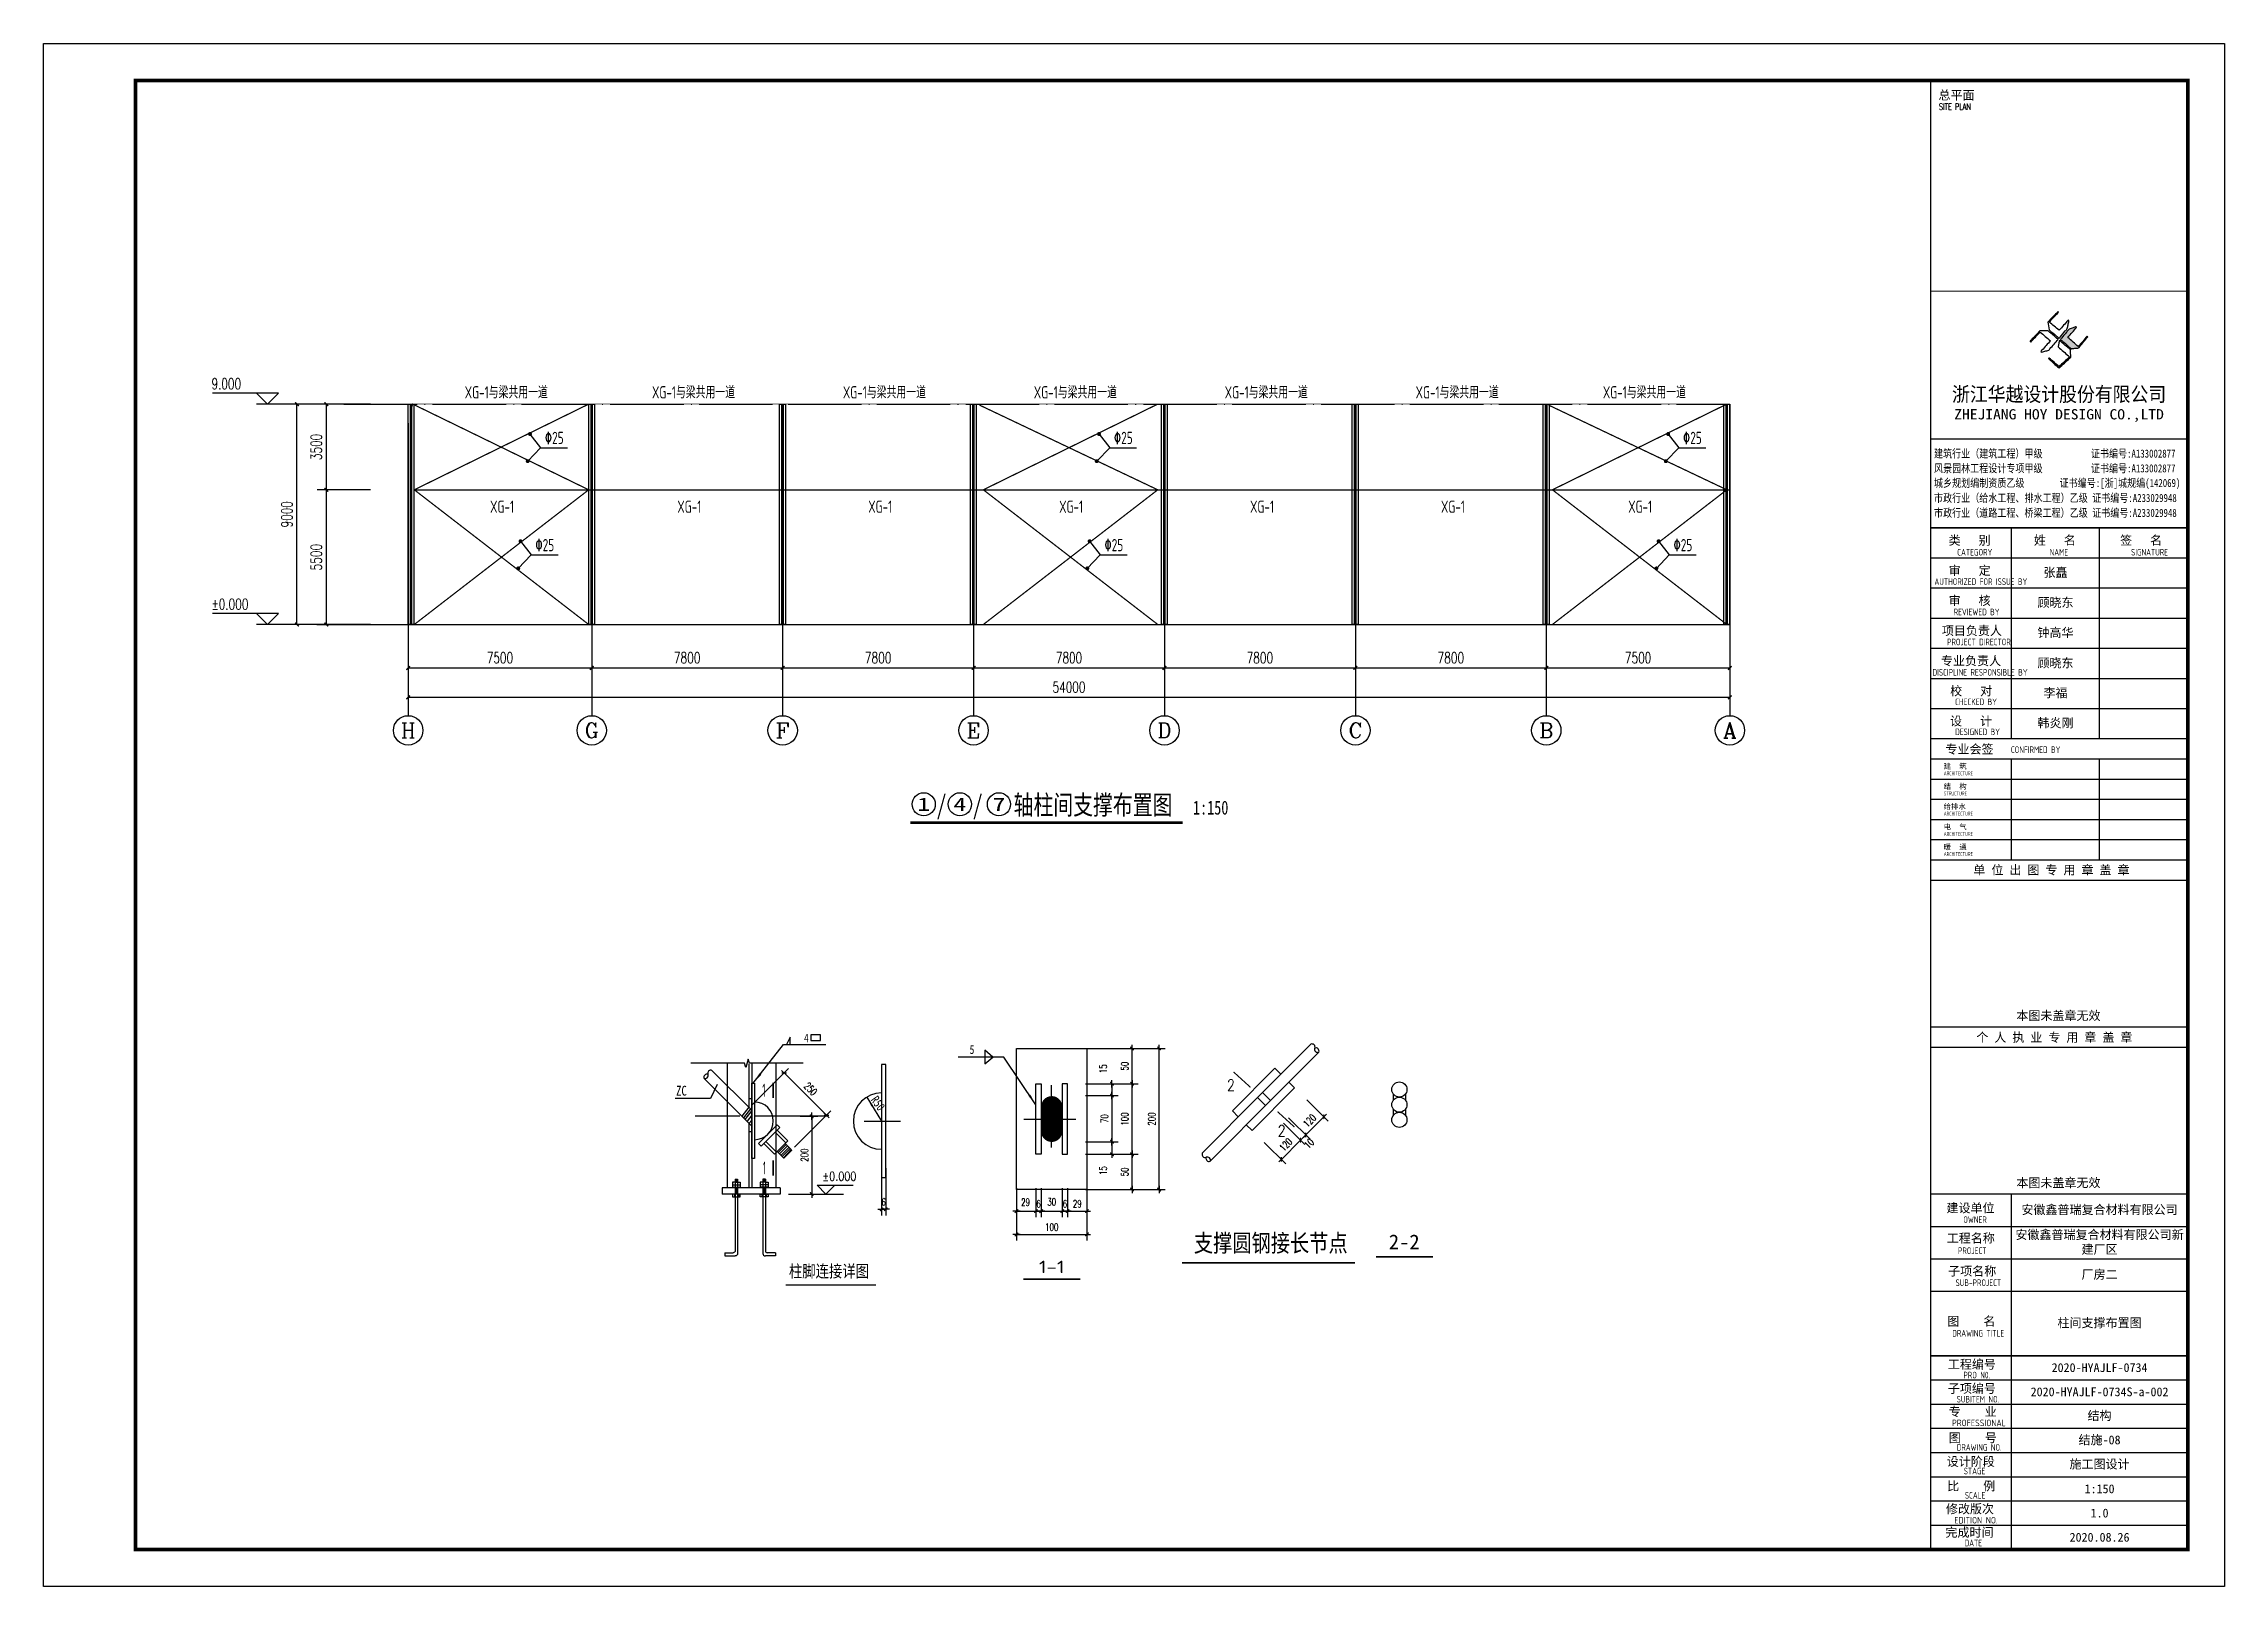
# Model space of a CAD drawing. Header units: millimetres. Extents: x 6950065 to 7140129, y 16284814 to 19754034.
# Drawn here: x 6955997 to 7045097, y 18236436 to 18299436 of the extents above; entities that cross this region are included whole.
import ezdxf
from ezdxf.enums import TextEntityAlignment as Align

# ---------------------------------------------------------------- set-up
doc = ezdxf.new("R2010")
doc.units = ezdxf.units.MM
doc.header["$LTSCALE"] = 1500
doc.header["$MEASUREMENT"] = 0
doc.linetypes.add('DOTE', pattern=[2.42, 2, -0.2, 0.02, -0.2])
doc.layers.get('Defpoints').update_dxf_attribs({"color": 1})
doc.layers.add('10', color=7, linetype='Continuous', lineweight=35)
for name, color, linetype in [('140', 2, 'Continuous'), ('56', 253, 'Continuous'), ('AXIS', 3, 'Continuous'), ('AXIS_TEXT', 7, 'Continuous'), ('AXIS_外部', 171, 'Continuous'), ('C型钢', 6, 'Continuous'), ('DIM_SYMB', 165, 'Continuous'), ('DOTE', 250, 'DOTE'), ('LATRINE', 6, 'Continuous'), ('OTHER', 7, 'Continuous'), ('PUB_DIM', 161, 'Continuous'), ('PUB_TEXT', 7, 'Continuous'), ('PUB_TITLE', 4, 'Continuous'), ('S-TEXT', 7, 'Continuous'), ('SURFACE', 6, 'Continuous'), ('TK', 4, 'Continuous'), ('中粗', 4, 'Continuous'), ('钢梁', 27, 'Continuous')]:
    doc.layers.add(name, color=color, linetype=linetype)
doc.styles.add('-仿宋_GB2312', font='', dxfattribs={"width": 0.7})
doc.styles.add('-宋体', font='', dxfattribs={"width": 0.8})
doc.styles.add('_TCH_AXIS', font='COMPLEX', dxfattribs={"bigfont": 'GBCBIG'})
doc.styles.add('_TCH_DIM', font='SIMPLEX', dxfattribs={"bigfont": 'GBCBIG'})
doc.styles.add('_TCH_DIM_T3', font='SIMPLEX', dxfattribs={"width": 0.705882, "bigfont": 'GBCBIG'})
doc.styles.add('COMPLEX', font='COMPLEX')
doc.styles.add('DIM_FONT', font='SIMPLEX', dxfattribs={"width": 0.7, "bigfont": 'GBCBIG'})
doc.styles.add('HT', font='simhei.ttf', dxfattribs={"width": 0.7})
doc.styles.add('ROMANS', font='romans', dxfattribs={"width": 0.65, "height": 231.275})
doc.styles.get("Standard").update_dxf_attribs({"font": 'gbenor.shx', "bigfont": 'gbcbig.shx'})
doc.styles.add('TK-LG-B', font='', dxfattribs={"width": 0.75})
doc.styles.add('TSSD_Dimension', font='Tssdeng.shx', dxfattribs={"width": 0.7, "bigfont": 'hztxt.shx'})
doc.styles.add('TSSD_REIN', font='tssdeng.shx', dxfattribs={"width": 0.7, "bigfont": 'tssdchn.shx'})
doc.styles.add('图框', font='')
doc.styles.add('图签宋体', font='', dxfattribs={"height": 300})
doc.styles.add('图签黑体', font='simhei.ttf', dxfattribs={"height": 550})
doc.styles.get('-仿宋_GB2312').set_extended_font_data('SimSun')
doc.styles.get('-宋体').set_extended_font_data('SimSun')
doc.styles.get('TK-LG-B').set_extended_font_data('SimSun')
doc.styles.get('图框').set_extended_font_data('SimSun')
doc.styles.get('图签宋体').set_extended_font_data('NSimSun')
doc.dimstyles.new('_TCH_ARCH&&150', dxfattribs={"dimtxt": 446.25, "dimasz": 150, "dimexe": 375, "dimexo": 450, "dimgap": 189.375, "dimtad": 1, "dimdec": 0, "dimzin": 0, "dimdsep": 46, "dimtxsty": '_TCH_DIM_T3', "dimblk": 'ARCHTICK', "dimcen": 0.09, "dimclrt": 7, "dimazin": 2, "dimtfac": 1, "dimtdec": 0, "dimtix": 1, "dimtmove": 2, "dimatfit": 3, "dimfxl": 0, "dimtolj": 1, "dimtzin": 0, "dimarcsym": 0})
doc.dimstyles.new('AXIS', dxfattribs={"dimtxt": 300, "dimasz": 1, "dimexe": 250, "dimexo": 300, "dimgap": 150, "dimtad": 1, "dimdec": 0, "dimzin": 0, "dimdsep": 46, "dimtxsty": 'DIM_FONT', "dimblk": '_DIMX', "dimcen": 0.09, "dimse1": 1, "dimse2": 1, "dimclrt": 7, "dimadec": 0, "dimazin": 0, "dimtfac": 1, "dimtdec": 0, "dimtix": 1, "dimtmove": 2, "dimatfit": 3, "dimldrblk": '_DIMX', "dimfxl": 0, "dimtolj": 1, "dimtzin": 0, "dimarcsym": 0})
doc.dimstyles.new('dimn', dxfattribs={"dimtxt": 300, "dimasz": 1, "dimexe": 250, "dimexo": 300, "dimgap": 150, "dimtad": 1, "dimdec": 0, "dimzin": 0, "dimdsep": 46, "dimtxsty": 'DIM_FONT', "dimblk": '_DIMX', "dimcen": 0, "dimdle": 100, "dimclrt": 7, "dimadec": 1, "dimazin": 0, "dimtfac": 1, "dimtdec": 0, "dimtix": 1, "dimtmove": 2, "dimatfit": 3, "dimldrblk": 'ARCHTICK', "dimfxl": 0, "dimtolj": 1, "dimtzin": 0, "dimarcsym": 0})

msp = doc.modelspace()

# ---------------------------------------------------------------- texts
at = {"layer": 'AXIS_外部', "color": 7, "style": '_TCH_AXIS'}
msp.add_text('H', height=608.3, dxfattribs=at).set_placement((6970602.7, 18271088.3), (6971182, 18271088.3), align=Align.FIT)
for s, width, p, p2 in [('G', 1.111111, (6978102.7, 18271088.3), (6978682, 18271088.3)), ('F', 1.25, (6985902.7, 18271088.3), (6986482, 18271088.3)), ('E', 1.25, (6993702.7, 18271088.3), (6994282, 18271088.3)), ('D', 1.176471, (7001502.7, 18271088.3), (7002082, 18271088.3)), ('C', 1.333333, (7009302.7, 18271088.3), (7009882, 18271088.3)), ('B', 1.176471, (7017102.7, 18271088.3), (7017682, 18271088.3))]:
    msp.add_text(s, height=608.3, dxfattribs=dict(at, width=width)).set_placement(p, p2, align=Align.FIT)
at = {"layer": 'DIM_SYMB', "color": 7, "style": 'TK-LG-B', "width": 1.398438}
for s, p, p2 in [('1', (6991687.7, 18268105.8), (6992222.3, 18268105.8)), ('4', (6993165.8, 18268105.8), (6993700.4, 18268105.8)), ('7', (6994761.6, 18268105.8), (6995296.1, 18268105.8))]:
    msp.add_text(s, height=534.6, dxfattribs=at).set_placement(p, p2, align=Align.FIT)
at = {"layer": 'DIM_SYMB', "color": 7, "style": 'TK-LG-B', "width": 0.75}
for s, height, p in [('/', 793, (6992480, 18267953.1)), ('/', 793, (6993958.1, 18267953.1)), ('轴柱间支撑布置图', 793.04, (6995628.6, 18267953.1)), ('1:150', 566.46, (7002957.4, 18267953.1))]:
    msp.add_text(s, height=height, dxfattribs=at).set_placement(p)
at = {"layer": 'PUB_TEXT'}
for s, height, style, width, p in [('9.000', 446.25, '_TCH_DIM', 0.705882, (6962853.7, 18285323.9)), ('XG-1与梁共用一道', 500, 'TSSD_Dimension', 0.7, (6973203.7, 18284947.2)), ('XG-1与梁共用一道', 500, 'TSSD_Dimension', 0.7, (6980853.7, 18284947.2)), ('XG-1与梁共用一道', 500, 'TSSD_Dimension', 0.7, (6988653.7, 18284947.2)), ('XG-1与梁共用一道', 500, 'TSSD_Dimension', 0.7, (6996453.7, 18284947.2)), ('XG-1与梁共用一道', 500, 'TSSD_Dimension', 0.7, (7004253.7, 18284947.2)), ('XG-1与梁共用一道', 500, 'TSSD_Dimension', 0.7, (7012053.7, 18284947.2)), ('XG-1与梁共用一道', 500, 'TSSD_Dimension', 0.7, (7019703.7, 18284947.2)), ('XG-1', 500, 'TSSD_Dimension', 0.7, (6974239.1, 18280275.7)), ('XG-1', 500, 'TSSD_Dimension', 0.7, (6981889.1, 18280275.7)), ('XG-1', 500, 'TSSD_Dimension', 0.7, (6989689.1, 18280275.7)), ('XG-1', 500, 'TSSD_Dimension', 0.7, (6997489.1, 18280275.7)), ('XG-1', 500, 'TSSD_Dimension', 0.7, (7005289.1, 18280275.7)), ('XG-1', 500, 'TSSD_Dimension', 0.7, (7013089.1, 18280275.7)), ('XG-1', 500, 'TSSD_Dimension', 0.7, (7020739.1, 18280275.7)), ('%%P0.000', 446.25, '_TCH_DIM', 0.705882, (6962853.7, 18276323.9))]:
    msp.add_text(s, height=height, dxfattribs=dict(at, style=style, width=width)).set_placement(p)
at = {"layer": 'S-TEXT', "style": 'TSSD_REIN', "width": 0.7}
for p in [(6976474.3, 18283085.8), (6999724.3, 18283085.8), (7022974.3, 18283085.8), (6976087.3, 18278707.9), (6999337.3, 18278707.9), (7022587.3, 18278707.9)]:
    msp.add_text('%%13025', height=500, dxfattribs=at).set_placement(p)

# ---------------------------------------------------------------- blocks, each defined once
blk = doc.blocks.new('GFHGFHGFHGFH')
at = {"layer": '钢梁'}
for p, q in [((5360311, 18657624), (5360311, 18666624)), ((5360406, 18657624), (5360406, 18666624)), ((5360466, 18657624), (5360466, 18666624)), ((5360561, 18657624), (5360561, 18666624)), ((5360561, 18657624), (5360311, 18657624)), ((5360561, 18657624), (5360311, 18657624))]:
    blk.add_line(p, q, dxfattribs=at)
blk.add_lwpolyline([(5360311, 18666624), (5360561, 18666624)], dxfattribs=at)
blk = doc.blocks.new('_DIMX')
blk.add_line((-150, 0), (150, 0))
at = {"const_width": 50}
blk.add_lwpolyline([(-70, -70), (70, 70)], dxfattribs=at)
blk = doc.blocks.new('*D44')
at = {"layer": 'AXIS', "color": 0, "lineweight": -2}
for p, q in [((739814, -9688), (741146, -9688)), ((740896, -9689), (740896, -10201)), ((739814, -10202), (741146, -10202))]:
    blk.add_line(p, q, dxfattribs=at)
at = {"layer": 'Defpoints', "color": 0}
for p in [(739514, -9688), (739514, -10202), (740896, -10202)]:
    blk.add_point(p, dxfattribs=at)
at = {"layer": 'AXIS', "color": 0, "lineweight": -2}
for p, rotation in [((740896, -9688), 90), ((740896, -10202), 270)]:
    blk.add_blockref('_DIMX', p, dxfattribs=dict(at, rotation=rotation))
at = {"layer": 'AXIS', "color": 7, "insert": (740536, -10868), "char_height": 300, "attachment_point": 5, "rotation": 90, "style": 'DIM_FONT'}
blk.add_mtext('\\A1;15', dxfattribs=at)
blk = doc.blocks.new('*D45')
at = {"layer": 'AXIS', "color": 0, "lineweight": -2}
for p, q in [((738866, -11582), (738866, -12772)), ((739082, -11582), (739082, -12772)), ((738865, -12522), (738864, -12522)), ((738866, -12522), (739082, -12522)), ((739083, -12522), (739084, -12522))]:
    blk.add_line(p, q, dxfattribs=at)
at = {"layer": 'Defpoints', "color": 0}
for p in [(738866, -11282), (739082, -11282), (739082, -12522)]:
    blk.add_point(p, dxfattribs=at)
at = {"layer": 'AXIS', "color": 0, "lineweight": -2}
blk.add_blockref('_DIMX', (738866, -12522), dxfattribs=at)
at = {"layer": 'AXIS', "color": 0, "lineweight": -2, "rotation": 180}
blk.add_blockref('_DIMX', (739082, -12522), dxfattribs=at)
at = {"layer": 'AXIS', "color": 7, "insert": (738974, -12222), "char_height": 300, "attachment_point": 5, "style": 'DIM_FONT'}
blk.add_mtext('\\A1;6', dxfattribs=at)
blk = doc.blocks.new('*D46')
at = {"layer": 'AXIS', "color": 0, "lineweight": -2}
for p, q in [((738002, -11582), (738002, -12772)), ((738866, -11582), (738866, -12772)), ((738003, -12522), (738865, -12522))]:
    blk.add_line(p, q, dxfattribs=at)
at = {"layer": 'Defpoints', "color": 0}
for p in [(738002, -11282), (738866, -11282), (738866, -12522)]:
    blk.add_point(p, dxfattribs=at)
at = {"layer": 'AXIS', "color": 0, "lineweight": -2, "rotation": 180}
blk.add_blockref('_DIMX', (738002, -12522), dxfattribs=at)
at = {"layer": 'AXIS', "color": 0, "lineweight": -2}
blk.add_blockref('_DIMX', (738866, -12522), dxfattribs=at)
at = {"layer": 'AXIS', "color": 7, "insert": (738434, -12146), "char_height": 300, "attachment_point": 5, "style": 'DIM_FONT'}
blk.add_mtext('\\A1;30', dxfattribs=at)
blk = doc.blocks.new('*D47')
at = {"layer": 'AXIS', "color": 0, "lineweight": -2}
for p, q in [((737786, -11582), (737786, -12772)), ((738002, -11582), (738002, -12772)), ((737785, -12522), (737784, -12522)), ((737786, -12522), (738002, -12522)), ((738003, -12522), (738004, -12522))]:
    blk.add_line(p, q, dxfattribs=at)
at = {"layer": 'Defpoints', "color": 0}
for p in [(737786, -11282), (738002, -11282), (738002, -12522)]:
    blk.add_point(p, dxfattribs=at)
at = {"layer": 'AXIS', "color": 0, "lineweight": -2}
blk.add_blockref('_DIMX', (737786, -12522), dxfattribs=at)
at = {"layer": 'AXIS', "color": 0, "lineweight": -2, "rotation": 180}
blk.add_blockref('_DIMX', (738002, -12522), dxfattribs=at)
at = {"layer": 'AXIS', "color": 7, "insert": (737894, -12222), "char_height": 300, "attachment_point": 5, "style": 'DIM_FONT'}
blk.add_mtext('\\A1;6', dxfattribs=at)
blk = doc.blocks.new('*D48')
at = {"layer": 'AXIS', "color": 0, "lineweight": -2}
for p, q in [((736994, -11582), (736994, -12772)), ((737786, -11582), (737786, -12772)), ((736995, -12522), (737785, -12522))]:
    blk.add_line(p, q, dxfattribs=at)
at = {"layer": 'Defpoints', "color": 0}
for p in [(736994, -11282), (737786, -11282), (737786, -12522)]:
    blk.add_point(p, dxfattribs=at)
at = {"layer": 'AXIS', "color": 0, "lineweight": -2, "rotation": 180}
blk.add_blockref('_DIMX', (736994, -12522), dxfattribs=at)
at = {"layer": 'AXIS', "color": 0, "lineweight": -2}
blk.add_blockref('_DIMX', (737786, -12522), dxfattribs=at)
at = {"layer": 'AXIS', "color": 7, "insert": (737364, -12162), "char_height": 300, "attachment_point": 5, "style": 'DIM_FONT'}
blk.add_mtext('\\A1;29', dxfattribs=at)
blk = doc.blocks.new('_ARROW')
blk.add_solid([(0, 0), (-1, 0.1), (-1, -0.1)])
blk = doc.blocks.new('*D52')
at = {"layer": 'AXIS', "color": 0, "lineweight": -2}
for p, q in [((739814, -7803), (741146, -7803)), ((740896, -7804), (740896, -9687)), ((739814, -9688), (741146, -9688))]:
    blk.add_line(p, q, dxfattribs=at)
at = {"layer": 'Defpoints', "color": 0}
for p in [(739514, -7803), (739514, -9688), (740896, -9688)]:
    blk.add_point(p, dxfattribs=at)
at = {"layer": 'AXIS', "color": 0, "lineweight": -2}
for p, rotation in [((740896, -7803), 90), ((740896, -9688), 270)]:
    blk.add_blockref('_DIMX', p, dxfattribs=dict(at, rotation=rotation))
at = {"layer": 'AXIS', "color": 7, "insert": (740596, -8745), "char_height": 300, "attachment_point": 5, "rotation": 90, "style": 'DIM_FONT'}
blk.add_mtext('\\A1;70', dxfattribs=at)
blk = doc.blocks.new('*D53')
at = {"layer": 'AXIS', "color": 0, "lineweight": -2}
for p, q in [((739814, -7322), (741146, -7322)), ((739814, -7803), (741146, -7803)), ((740896, -7323), (740896, -7802))]:
    blk.add_line(p, q, dxfattribs=at)
at = {"layer": 'Defpoints', "color": 0}
for p in [(739514, -7322), (739514, -7803), (740896, -7803)]:
    blk.add_point(p, dxfattribs=at)
at = {"layer": 'AXIS', "color": 0, "lineweight": -2}
for p, rotation in [((740896, -7322), 90), ((740896, -7803), 270)]:
    blk.add_blockref('_DIMX', p, dxfattribs=dict(at, rotation=rotation))
at = {"layer": 'AXIS', "color": 7, "insert": (740536, -6711), "char_height": 300, "attachment_point": 5, "rotation": 90, "style": 'DIM_FONT'}
blk.add_mtext('\\A1;15', dxfattribs=at)
blk = doc.blocks.new('*D62')
at = {"layer": 'AXIS', "color": 0, "lineweight": -2}
for p, q in [((751550, -9540), (752426, -10411)), ((750770, -10323), (751646, -11195)), ((752248, -10236), (751469, -11018))]:
    blk.add_line(p, q, dxfattribs=at)
at = {"layer": 'Defpoints', "color": 0}
for p in [(751337, -9328), (750557, -10111), (751469, -11018)]:
    blk.add_point(p, dxfattribs=at)
at = {"layer": 'AXIS', "color": 0, "lineweight": -2}
for p, rotation in [((752249, -10235), 45.12544321322966), ((751469, -11018), 225.1254432132297)]:
    blk.add_blockref('_DIMX', p, dxfattribs=dict(at, rotation=rotation))
at = {"layer": 'AXIS', "color": 7, "insert": (751646, -10415), "char_height": 300, "attachment_point": 5, "rotation": 45.12544, "style": 'DIM_FONT'}
blk.add_mtext('\\A1;120', dxfattribs=at)
blk = doc.blocks.new('*D63')
at = {"layer": 'AXIS', "color": 0, "lineweight": -2}
for p, q in [((751550, -9540), (752426, -10411)), ((751762, -9326), (752638, -10198)), ((752248, -10236), (752247, -10237)), ((752461, -10022), (752249, -10235)), ((752462, -10021), (752462, -10020))]:
    blk.add_line(p, q, dxfattribs=at)
at = {"layer": 'Defpoints', "color": 0}
for p in [(751337, -9328), (751550, -9115), (752249, -10235)]:
    blk.add_point(p, dxfattribs=at)
at = {"layer": 'AXIS', "color": 0, "lineweight": -2}
for p, rotation in [((752249, -10235), 45.12544321260707), ((752461, -10022), 225.1254432126071)]:
    blk.add_blockref('_DIMX', p, dxfattribs=dict(at, rotation=rotation))
at = {"layer": 'AXIS', "color": 7, "insert": (752600, -10372), "char_height": 300, "attachment_point": 5, "rotation": 45.12544, "style": 'DIM_FONT'}
blk.add_mtext('\\A1;10', dxfattribs=at)
blk = doc.blocks.new('*D64')
at = {"layer": 'AXIS', "color": 0, "lineweight": -2}
for p, q in [((752505, -8581), (753380, -9453)), ((751762, -9326), (752638, -10198)), ((753203, -9277), (752462, -10021))]:
    blk.add_line(p, q, dxfattribs=at)
at = {"layer": 'Defpoints', "color": 0}
for p in [(752292, -8369), (751550, -9115), (752461, -10022)]:
    blk.add_point(p, dxfattribs=at)
at = {"layer": 'AXIS', "color": 0, "lineweight": -2}
for p, rotation in [((753203, -9276), 45.12544321244108), ((752461, -10022), 225.1254432124411)]:
    blk.add_blockref('_DIMX', p, dxfattribs=dict(at, rotation=rotation))
at = {"layer": 'AXIS', "color": 7, "insert": (752620, -9437), "char_height": 300, "attachment_point": 5, "rotation": 45.12544, "style": 'DIM_FONT'}
blk.add_mtext('\\A1;120', dxfattribs=at)
blk = doc.blocks.new('*D58')
at = {"layer": 'AXIS', "color": 0, "lineweight": -2}
for p, q in [((724332, -8119), (725050, -8119)), ((724800, -8120), (724800, -11294)), ((724332, -11295), (725050, -11295))]:
    blk.add_line(p, q, dxfattribs=at)
at = {"layer": 'Defpoints', "color": 0}
for p in [(724032, -8119), (724032, -11295), (724800, -11295)]:
    blk.add_point(p, dxfattribs=at)
at = {"layer": 'AXIS', "color": 0, "lineweight": -2}
for p, rotation in [((724800, -8119), 90), ((724800, -11295), 270)]:
    blk.add_blockref('_DIMX', p, dxfattribs=dict(at, rotation=rotation))
at = {"layer": 'AXIS', "color": 7, "insert": (724500, -9707), "char_height": 300, "attachment_point": 5, "rotation": 90, "style": 'DIM_FONT'}
blk.add_mtext('\\A1;200', dxfattribs=at)
blk = doc.blocks.new('*D59')
at = {"layer": 'Defpoints', "color": 0}
for p in [(727654, -9938), (727827, -9938), (727827, -11920)]:
    blk.add_point(p, dxfattribs=at)
at = {"layer": 'PUB_DIM', "color": 0, "lineweight": -2}
for p, q in [((727654, -10238), (727654, -12170)), ((727827, -10238), (727827, -12170)), ((727653, -11920), (727652, -11920)), ((727654, -11920), (727827, -11920)), ((727828, -11920), (727829, -11920))]:
    blk.add_line(p, q, dxfattribs=at)
blk.add_blockref('_DIMX', (727654, -11920), dxfattribs=at)
at = {"layer": 'PUB_DIM', "color": 0, "lineweight": -2, "rotation": 180}
blk.add_blockref('_DIMX', (727827, -11920), dxfattribs=at)
at = {"layer": 'PUB_DIM', "color": 7, "insert": (727741, -11620), "char_height": 300, "attachment_point": 5, "style": 'DIM_FONT'}
blk.add_mtext('\\A1;6', dxfattribs=at)
blk = doc.blocks.new('_ArchTick')
at = {"color": 0, "linetype": 'ByBlock', "const_width": 0.4}
blk.add_lwpolyline([(-0.5, -0.5), (0.5, 0.5)], dxfattribs=at)
blk = doc.blocks.new('A$C788344A8')
at = {"layer": '140'}
for p, q in [((640, 2560, 128), (640, 0, 128)), ((736, 2560, 128), (640, 2560, 128)), ((736, 0, 128), (736, 2560, 128)), ((640, 0, 128), (736, 0, 128))]:
    blk.add_line(p, q, dxfattribs=at)
blk.add_arc((640, 1280), 640, 90, 270, dxfattribs=at)
blk = doc.blocks.new('A$C16725D18')
at = {"color": 0}
for p, q in [((0, 175), (0, 93)), ((0, 175), (416, 175)), ((0, 93), (416, 93)), ((16, 175), (16, 93)), ((33, 175), (33, 93)), ((49, 175), (49, 93)), ((65, 175), (65, 93)), ((82, 175), (82, 93)), ((109, 175), (109, 271)), ((109, 271), (301, 271)), ((109, 175), (109, 93)), ((109, 93), (109, 0)), ((109, 0), (301, 0)), ((195, 271), (195, 0)), ((279, 271), (279, 0)), ((330, 175), (330, 93)), ((346, 175), (346, 93)), ((367, 175), (367, 93)), ((383, 175), (383, 93)), ((400, 175), (400, 93)), ((416, 175), (416, 93)), ((416, 175), (2440, 175)), ((416, 93), (2531, 93)), ((432, 175), (432, 93)), ((432, 175), (432, 93)), ((449, 175), (449, 93)), ((465, 175), (465, 93)), ((481, 175), (481, 93)), ((498, 175), (498, 93)), ((509, 0), (509, 271)), ((509, 204), (604, 204)), ((509, 59), (604, 59)), ((2506, 522), (2613, 522)), ((2506, 522), (2506, 241)), ((2613, 522), (2613, 174))]:
    blk.add_line(p, q, dxfattribs=at)
blk.add_lwpolyline([(509, 271), (604, 271), (604, 175), (604, 93), (604, 0), (509, 0)], dxfattribs=at)
for centre, radius, end in [((2440, 241), 65.3, 0), ((2531, 174), 81.6, 360)]:
    blk.add_arc(centre, radius, 270, end, dxfattribs=at)
at = {"layer": 'PUB_DIM'}
blk.add_line((124, 235), (124, 235), dxfattribs=at)
blk = doc.blocks.new('A$C053D6479')
at = {"layer": 'PUB_TITLE'}
h = blk.add_hatch(color=256, dxfattribs=at)
h.dxf.hatch_style = 1
edge = h.paths.add_edge_path()
edge.add_spline(control_points=[(1026, 827), (1105, 920), (1188, 1008), (1266, 1102)], knot_values=[13, 13, 13, 13, 14, 14, 14, 14], degree=3, periodic=0)
edge.add_spline(control_points=[(1266, 1102), (1258, 1111), (1249, 1119), (1239, 1116)], knot_values=[12, 12, 12, 12, 13, 13, 13, 13], degree=3, periodic=0)
edge.add_spline(control_points=[(1239, 1116), (1210, 1107), (1179, 1092), (1144, 1077)], knot_values=[11, 11, 11, 11, 12, 12, 12, 12], degree=3, periodic=0)
edge.add_spline(control_points=[(1144, 1077), (1109, 1063), (1069, 1053), (1047, 1038)], knot_values=[10, 10, 10, 10, 11, 11, 11, 11], degree=3, periodic=0)
edge.add_spline(control_points=[(1047, 1038), (1028, 1026), (1007, 992), (991, 972)], knot_values=[9, 9, 9, 9, 10, 10, 10, 10], degree=3, periodic=0)
edge.add_spline(control_points=[(991, 972), (942, 913), (899, 868), (849, 810)], knot_values=[8, 8, 8, 8, 9, 9, 9, 9], degree=3, periodic=0)
edge.add_spline(control_points=[(849, 810), (842, 801), (822, 776), (822, 775)], knot_values=[7, 7, 7, 7, 8, 8, 8, 8], degree=3, periodic=0)
edge.add_spline(control_points=[(822, 775), (823, 771), (848, 752), (859, 744)], knot_values=[6, 6, 6, 6, 7, 7, 7, 7], degree=3, periodic=0)
edge.add_spline(control_points=[(859, 744), (949, 670), (1035, 592), (1122, 521)], knot_values=[5, 5, 5, 5, 6, 6, 6, 6], degree=3, periodic=0)
edge.add_spline(control_points=[(1122, 521), (1153, 527), (1185, 530), (1217, 533)], knot_values=[4, 4, 4, 4, 5, 5, 5, 5], degree=3, periodic=0)
edge.add_spline(control_points=[(1217, 533), (1246, 535), (1293, 532), (1316, 542)], knot_values=[3, 3, 3, 3, 4, 4, 4, 4], degree=3, periodic=0)
edge.add_spline(control_points=[(1316, 542), (1327, 547), (1338, 565), (1349, 579)], knot_values=[2, 2, 2, 2, 3, 3, 3, 3], degree=3, periodic=0)
edge.add_spline(control_points=[(1349, 579), (1423, 670), (1507, 759), (1572, 848)], knot_values=[1, 1, 1, 1, 2, 2, 2, 2], degree=3, periodic=0)
edge.add_spline(control_points=[(1572, 848), (1564, 852), (1561, 861), (1551, 862)], knot_values=[0, 0, 0, 0, 1, 1, 1, 1], degree=3, periodic=0)
edge.add_spline(control_points=[(1551, 862), (1469, 769), (1393, 671), (1310, 579)], knot_values=[15, 15, 15, 15, 16, 16, 16, 16], degree=3, periodic=0)
edge.add_spline(control_points=[(1310, 579), (1216, 662), (1118, 742), (1026, 827)], knot_values=[14, 14, 14, 14, 15, 15, 15, 15], degree=3, periodic=0)
at = {"layer": 'TK'}
for points, knots in [([(1031, 1298), (1066, 1286), (1054, 1262), (1045, 1224), (1036, 1188), (1031, 1158), (1024, 1121), (1020, 1104), (1017, 1085), (1012, 1071), (1004, 1052), (976, 1026), (956, 1003), (906, 946), (866, 899), (814, 839), (806, 829), (789, 806), (787, 806), (777, 804), (728, 856), (719, 864), (651, 922), (580, 978), (514, 1036), (509, 1106), (488, 1176), (479, 1247), (570, 1343), (663, 1436), (758, 1526), (764, 1523), (768, 1518), (774, 1515), (693, 1422), (599, 1343), (520, 1249), (607, 1171), (698, 1096), (789, 1021), (874, 1109), (950, 1206), (1031, 1298)], [0, 0, 0, 0, 1, 1, 1, 2, 2, 2, 3, 3, 3, 4, 4, 4, 5, 5, 5, 6, 6, 6, 7, 7, 7, 8, 8, 8, 9, 9, 9, 10, 10, 10, 11, 11, 11, 12, 12, 12, 13, 13, 13, 14, 14, 14, 14]), ([(555, 949), (624, 891), (699, 833), (760, 773), (689, 691), (614, 604), (539, 517), (529, 505), (516, 487), (506, 482), (492, 475), (469, 472), (452, 467), (416, 456), (383, 448), (342, 438), (323, 433), (297, 422), (293, 440), (291, 452), (313, 470), (322, 480), (400, 566), (477, 652), (553, 736), (460, 815), (366, 894), (270, 970), (183, 883), (101, 791), (16, 703), (-18, 714), (9, 735), (28, 755), (103, 838), (192, 930), (266, 1005), (319, 1009), (387, 1005), (442, 1007), (456, 1008), (472, 1011), (485, 1007), (507, 1000), (534, 967), (555, 949)], [0, 0, 0, 0, 1, 1, 1, 2, 2, 2, 3, 3, 3, 4, 4, 4, 5, 5, 5, 6, 6, 6, 7, 7, 7, 8, 8, 8, 9, 9, 9, 10, 10, 10, 11, 11, 11, 12, 12, 12, 13, 13, 13, 14, 14, 14, 15, 15, 15, 15]), ([(1097, 490), (1100, 425), (1106, 361), (1107, 294), (1018, 207), (925, 121), (830, 33), (818, 21), (800, 0), (787, 0), (768, -1), (725, 49), (712, 60), (662, 103), (616, 143), (568, 186), (545, 207), (518, 224), (499, 250), (501, 259), (511, 261), (516, 267), (609, 192), (696, 111), (785, 33), (883, 118), (977, 208), (1070, 298), (992, 373), (892, 456), (803, 534), (791, 544), (768, 561), (766, 569), (761, 588), (776, 634), (780, 655), (785, 690), (788, 721), (795, 746), (897, 661), (998, 576), (1097, 490)], [0, 0, 0, 0, 1, 1, 1, 2, 2, 2, 3, 3, 3, 4, 4, 4, 5, 5, 5, 6, 6, 6, 7, 7, 7, 8, 8, 8, 9, 9, 9, 10, 10, 10, 11, 11, 11, 12, 12, 12, 13, 13, 13, 14, 14, 14, 14]), ([(1551, 862), (1561, 861), (1564, 852), (1572, 848), (1507, 759), (1423, 670), (1349, 579), (1338, 565), (1327, 547), (1316, 542), (1293, 532), (1246, 535), (1217, 533), (1185, 530), (1153, 527), (1122, 521), (1035, 592), (949, 670), (859, 744), (848, 752), (823, 771), (822, 775), (822, 776), (842, 801), (849, 810), (899, 868), (942, 913), (991, 972), (1007, 992), (1028, 1026), (1047, 1038), (1069, 1053), (1109, 1063), (1144, 1077), (1179, 1092), (1210, 1107), (1239, 1116), (1249, 1119), (1258, 1111), (1266, 1102), (1188, 1008), (1105, 920), (1026, 827), (1118, 742), (1216, 662), (1310, 579), (1393, 671), (1469, 769), (1551, 862)], [0, 0, 0, 0, 1, 1, 1, 2, 2, 2, 3, 3, 3, 4, 4, 4, 5, 5, 5, 6, 6, 6, 7, 7, 7, 8, 8, 8, 9, 9, 9, 10, 10, 10, 11, 11, 11, 12, 12, 12, 13, 13, 13, 14, 14, 14, 15, 15, 15, 16, 16, 16, 16])]:
    blk.add_open_spline(points, degree=3, knots=knots, dxfattribs=at)
blk = doc.blocks.new('GeYuanFrame_47452731', base_point=(18.76, 4.34))
at = {"layer": 'PUB_TITLE'}
for points in [[(554.76, 235.14), (554.76, 292.54)], [(578.76, 235.14), (578.76, 292.54)], [(554.76, 202.14), (554.76, 229.64)], [(578.76, 202.14), (578.76, 229.64)], [(554.76, 14.34), (554.76, 111.14)]]:
    blk.add_lwpolyline(points, dxfattribs=at)
at = {"layer": 'TK'}
for p, q in [((43.76, 414.34), (602.76, 414.34)), ((532.76, 316.74), (602.76, 316.74)), ((532.76, 284.34), (602.76, 284.34)), ((532.76, 276.14), (602.76, 276.14)), ((532.76, 267.94), (602.76, 267.94)), ((532.76, 259.74), (602.76, 259.74)), ((532.76, 251.54), (602.76, 251.54)), ((532.76, 243.34), (602.76, 243.34)), ((532.76, 235.14), (602.76, 235.14)), ((532.76, 235.14), (602.76, 235.14)), ((532.76, 102.34), (602.76, 102.34)), ((532.76, 93.54), (602.76, 93.54)), ((532.76, 84.74), (554.76, 84.74)), ((532.76, 84.74), (602.76, 84.74)), ((532.76, 67.18), (602.76, 67.18)), ((532.76, 67.14), (602.76, 67.14)), ((532.76, 60.58), (602.76, 60.58)), ((532.76, 53.98), (602.76, 53.98)), ((532.76, 47.38), (602.76, 47.38)), ((532.76, 40.78), (602.76, 40.78)), ((532.76, 34.18), (602.76, 34.18)), ((532.76, 27.58), (602.76, 27.58)), ((532.76, 20.98), (602.76, 20.98)), ((532.76, 14.34), (602.76, 14.34))]:
    blk.add_line(p, q, dxfattribs=at)
for points in [[(18.76, 424.34), (612.76, 424.34), (612.76, 4.34), (18.76, 4.34), (18.76, 424.34)], [(532.76, 292.54), (602.76, 292.54)], [(532.76, 235.14), (602.76, 235.14)], [(532.76, 229.64), (602.76, 229.64)], [(532.76, 224.14), (602.76, 224.14)], [(532.76, 218.64), (602.76, 218.64)], [(532.76, 213.14), (602.76, 213.14)], [(532.76, 207.64), (602.76, 207.64)], [(532.76, 202.14), (602.76, 202.14)], [(532.76, 196.64), (602.76, 196.64)], [(532.76, 151.14), (602.76, 151.14)]]:
    blk.add_lwpolyline(points, dxfattribs=at)
at = {"layer": 'TK', "const_width": 1}
blk.add_lwpolyline([(602.76, 414.34), (43.76, 414.34), (43.76, 14.34), (602.76, 14.34)], close=True, dxfattribs=at)
at = {"layer": 'TK'}
for points, const_width in [([(532.76, 414.34), (532.76, 14.34)], 0.4), ([(532.76, 356.95), (602.76, 356.95)], 0.35), ([(532.76, 292.54), (602.76, 292.54)], 0.35), ([(532.76, 292.54), (602.76, 292.54)], 0.35), ([(532.76, 235.14), (602.76, 235.14)], 0.35), ([(532.76, 202.14), (602.76, 202.14)], 0.35), ([(532.76, 156.64), (602.76, 156.64)], 0.35), ([(532.76, 111.14), (602.76, 111.14)], 0.35), ([(532.76, 67.18), (602.76, 67.18)], 0.35)]:
    blk.add_lwpolyline(points, dxfattribs=dict(at, const_width=const_width))
at = {"layer": 'PUB_TITLE', "xscale": 0.01000000000021828, "yscale": 0.01000000000021828, "zscale": 0.01}
blk.add_blockref('A$C053D6479', (559.86, 336.08), dxfattribs=at)
at = {"layer": 'TK', "style": '图签宋体'}
for s, height, p in [('总平面', 2.4, (534.9, 409.1)), ('类   别', 2.4, (537.65, 287.9)), ('姓   名', 2.4, (560.87, 287.9)), ('签   名', 2.4, (584.35, 287.9)), ('审   定', 2.4, (537.65, 279.7)), ('审   核', 2.4, (537.65, 271.5)), ('项目负责人', 2.4, (535.8, 263.3)), ('专业负责人', 2.4, (535.56, 255.1)), ('校   对', 2.4, (538.06, 246.9)), ('设   计', 2.4, (538.03, 238.7)), ('专业会签', 2.4, (536.79, 231.05)), ('建  筑', 1.44, (536.28, 226.92)), ('结  构', 1.44, (536.28, 221.42)), ('给排水', 1.44, (536.28, 215.92)), ('电  气', 1.44, (536.28, 210.42)), ('暖  通', 1.44, (536.28, 204.92)), ('单 位 出 图 专 用 章 盖 章', 2.4, (544.39, 198.16)), ('本图未盖章无效', 2.4, (556.1, 158.51)), ('个 人 执 业 专 用 章 盖 章', 2.4, (545.19, 152.58)), ('本图未盖章无效', 2.4, (556.1, 113.01)), ('建设单位', 2.4, (537.06, 106.14)), ('工程名称', 2.4, (537.14, 97.93)), ('子项名称', 2.4, (537.52, 88.95)), ('图    名', 2.4, (537.3, 75.3)), ('工程编号', 2.4, (537.44, 63.58)), ('子项编号', 2.4, (537.44, 57)), ('专    业', 2.4, (537.68, 50.69)), ('图    号', 2.4, (537.69, 43.58)), ('设计阶段', 2.4, (537.12, 37.12)), ('比    例', 2.4, (537.26, 30.44)), ('修改版次', 2.4, (536.91, 24.22)), ('完成时间', 2.4, (536.79, 17.83))]:
    blk.add_text(s, height=height, dxfattribs=at).set_placement(p)
at = {"layer": 'TK'}
for s, height, style, width, p in [('SITE PLAN', 1.697, 'ROMANS', 0.76, (535.02, 406.31)), ('建筑行业（建筑工程）甲级           证书编号:A133002877', 2.2, '-宋体', 0.8, (533.67, 311.64)), ('风景园林工程设计专项甲级           证书编号:A133002877', 2.2, '-宋体', 0.8, (533.67, 307.62)), ('城乡规划编制资质乙级        证书编号:[浙]城规编(142069)', 2.2, '-宋体', 0.8, (533.67, 303.63)), ('市政行业（给水工程、排水工程）乙级 证书编号:A233029948', 2.2, '-宋体', 0.8, (533.67, 299.55)), ('市政行业（道路工程、桥梁工程）乙级 证书编号:A233029948', 2.2, '-宋体', 0.8, (533.67, 295.5)), ('CATEGORY', 1.8, 'TSSD_REIN', 0.7, (539.99, 284.98)), ('NAME', 1.8, 'TSSD_REIN', 0.7, (565.18, 284.98)), ('SIGNATURE', 1.8, 'TSSD_REIN', 0.7, (587.34, 284.98)), ('AUTHORIZED FOR ISSUE BY', 1.8, 'TSSD_REIN', 0.7, (533.79, 276.98)), ('REVIEWED BY', 1.8, 'TSSD_REIN', 0.7, (539.03, 268.72)), ('PROJECT DIRECTOR', 1.8, 'TSSD_REIN', 0.7, (537.22, 260.55)), ('DISCIPLINE RESPONSIBLE BY', 1.8, 'TSSD_REIN', 0.7, (533.25, 252.28)), ('CHECKED BY', 1.8, 'TSSD_REIN', 0.7, (539.42, 244.25)), ('DESIGNED BY', 1.8, 'TSSD_REIN', 0.7, (539.43, 236.08)), ('CONFIRMED BY', 1.8, 'TSSD_REIN', 0.7, (554.61, 231.23)), ('ARCHITECTURE', 1.08, 'TSSD_REIN', 0.7, (536.32, 225.15)), ('STRUCTURE', 1.08, 'TSSD_REIN', 0.7, (536.32, 219.65)), ('ARCHITECTURE', 1.08, 'TSSD_REIN', 0.7, (536.32, 214.15)), ('ARCHITECTURE', 1.08, 'TSSD_REIN', 0.7, (536.32, 208.65)), ('ARCHITECTURE', 1.08, 'TSSD_REIN', 0.7, (536.32, 203.15)), ('OWNER', 1.8, 'TSSD_REIN', 0.7, (541.65, 103.29)), ('PROJECT', 1.8, 'TSSD_REIN', 0.7, (540.19, 94.83)), ('SUB-PROJECT', 1.8, 'TSSD_REIN', 0.7, (539.53, 86.11)), ('DRAWING TITLE', 1.8, 'TSSD_REIN', 0.7, (538.64, 72.34)), ('PRO N0.', 1.8, 'TSSD_REIN', 0.7, (541.68, 60.96)), ('SUBITEM NO.', 1.8, 'TSSD_REIN', 0.7, (539.82, 54.39)), ('PROFESSIONAL', 1.8, 'TSSD_REIN', 0.8, (538.55, 47.95)), ('DRAWING NO.', 1.8, 'TSSD_REIN', 0.7, (539.86, 41.26)), ('STAGE', 1.8, 'TSSD_REIN', 0.7, (541.76, 34.84)), ('SCALE', 1.8, 'TSSD_REIN', 0.7, (542.05, 28.23)), ('EDITION NO.', 1.8, 'TSSD_REIN', 0.8, (539.2, 21.45)), ('DATE', 1.8, 'TSSD_REIN', 0.7, (542, 15.26))]:
    blk.add_text(s, height=height, dxfattribs=dict(at, style=style, width=width)).set_placement(p)
for s, height, style, width, p in [('浙江华越设计股份有限公司', 3.96, 'HT', 0.9, (567.74, 328.97)), ('ZHEJIANG HOY DESIGN CO.,LTD', 2.8, '图签黑体', 1.11, (567.73, 323.1))]:
    blk.add_text(s, height=height, dxfattribs=dict(at, style=style, width=width)).set_placement(p, align=Align.MIDDLE)
at = {"layer": 'TK', "char_height": 2.4, "attachment_point": 5, "style": '图签宋体'}
for s, insert, width in [('张矗', (566.76, 280.21), 24), ('顾晓东', (566.76, 272.04), 24), ('钟高华', (566.76, 263.84), 24), ('顾晓东', (566.76, 255.57), 24), ('李福', (566.76, 247.44), 24), ('韩炎刚', (566.76, 239.24), 24), ('安徽鑫普瑞复合材料有限公司', (578.76, 106.74), 48), ('安徽鑫普瑞复合材料有限公司新建厂区', (578.76, 97.94), 48), ('厂房二', (578.76, 89.14), 48), ('柱间支撑布置图', (578.76, 75.94), 48), ('2020-HYAJLF-0734', (578.76, 63.88), 48), ('2020-HYAJLF-0734S-a-002', (578.76, 57.28), 48), ('结构', (578.76, 50.68), 48), ('结施-08', (578.76, 44.08), 48), ('施工图设计', (578.76, 37.48), 48), ('1:150', (578.76, 30.88), 48), ('1.0', (578.76, 24.28), 48), ('2020.08.26', (578.76, 17.69), 48)]:
    blk.add_mtext(s, dxfattribs=dict(at, insert=insert, width=width))
blk = doc.blocks.new('*D1592')
at = {"layer": 'AXIS_外部', "color": 0, "lineweight": -2}
for p, q in [((7017392, 18275584), (7017392, 18273569)), ((7024892, 18275584), (7024892, 18273569)), ((7017392, 18273944), (7024892, 18273944))]:
    blk.add_line(p, q, dxfattribs=at)
at = {"layer": 'Defpoints', "color": 0}
for p in [(7017392, 18276034), (7024892, 18276034), (7024892, 18273944)]:
    blk.add_point(p, dxfattribs=at)
at = {"layer": 'AXIS_外部', "color": 0, "lineweight": -2, "xscale": 150, "yscale": 150, "zscale": 150, "rotation": 180}
blk.add_blockref('_ArchTick', (7017392, 18273944), dxfattribs=at)
at = {"layer": 'AXIS_外部', "color": 0, "lineweight": -2, "xscale": 150, "yscale": 150, "zscale": 150}
blk.add_blockref('_ArchTick', (7024892, 18273944), dxfattribs=at)
at = {"layer": 'AXIS_外部', "color": 7, "insert": (7021142, 18274356), "char_height": 446.2, "attachment_point": 5, "style": '_TCH_DIM_T3'}
blk.add_mtext('\\A1;7500', dxfattribs=at)
blk = doc.blocks.new('*D1593')
at = {"layer": 'AXIS_外部', "color": 0, "lineweight": -2}
for p, q in [((7009592, 18275584), (7009592, 18273569)), ((7017392, 18275584), (7017392, 18273569)), ((7009592, 18273944), (7017392, 18273944))]:
    blk.add_line(p, q, dxfattribs=at)
at = {"layer": 'Defpoints', "color": 0}
for p in [(7009592, 18276034), (7017392, 18276034), (7017392, 18273944)]:
    blk.add_point(p, dxfattribs=at)
at = {"layer": 'AXIS_外部', "color": 0, "lineweight": -2, "xscale": 150, "yscale": 150, "zscale": 150, "rotation": 180}
blk.add_blockref('_ArchTick', (7009592, 18273944), dxfattribs=at)
at = {"layer": 'AXIS_外部', "color": 0, "lineweight": -2, "xscale": 150, "yscale": 150, "zscale": 150}
blk.add_blockref('_ArchTick', (7017392, 18273944), dxfattribs=at)
at = {"layer": 'AXIS_外部', "color": 7, "insert": (7013492, 18274356), "char_height": 446.2, "attachment_point": 5, "style": '_TCH_DIM_T3'}
blk.add_mtext('\\A1;7800', dxfattribs=at)
blk = doc.blocks.new('*D1594')
at = {"layer": 'AXIS_外部', "color": 0, "lineweight": -2}
for p, q in [((7001792, 18275584), (7001792, 18273569)), ((7009592, 18275584), (7009592, 18273569)), ((7001792, 18273944), (7009592, 18273944))]:
    blk.add_line(p, q, dxfattribs=at)
at = {"layer": 'Defpoints', "color": 0}
for p in [(7001792, 18276034), (7009592, 18276034), (7009592, 18273944)]:
    blk.add_point(p, dxfattribs=at)
at = {"layer": 'AXIS_外部', "color": 0, "lineweight": -2, "xscale": 150, "yscale": 150, "zscale": 150, "rotation": 180}
blk.add_blockref('_ArchTick', (7001792, 18273944), dxfattribs=at)
at = {"layer": 'AXIS_外部', "color": 0, "lineweight": -2, "xscale": 150, "yscale": 150, "zscale": 150}
blk.add_blockref('_ArchTick', (7009592, 18273944), dxfattribs=at)
at = {"layer": 'AXIS_外部', "color": 7, "insert": (7005692, 18274356), "char_height": 446.2, "attachment_point": 5, "style": '_TCH_DIM_T3'}
blk.add_mtext('\\A1;7800', dxfattribs=at)
blk = doc.blocks.new('*D1595')
at = {"layer": 'AXIS_外部', "color": 0, "lineweight": -2}
for p, q in [((6993992, 18275584), (6993992, 18273569)), ((7001792, 18275584), (7001792, 18273569)), ((6993992, 18273944), (7001792, 18273944))]:
    blk.add_line(p, q, dxfattribs=at)
at = {"layer": 'Defpoints', "color": 0}
for p in [(6993992, 18276034), (7001792, 18276034), (7001792, 18273944)]:
    blk.add_point(p, dxfattribs=at)
at = {"layer": 'AXIS_外部', "color": 0, "lineweight": -2, "xscale": 150, "yscale": 150, "zscale": 150, "rotation": 180}
blk.add_blockref('_ArchTick', (6993992, 18273944), dxfattribs=at)
at = {"layer": 'AXIS_外部', "color": 0, "lineweight": -2, "xscale": 150, "yscale": 150, "zscale": 150}
blk.add_blockref('_ArchTick', (7001792, 18273944), dxfattribs=at)
at = {"layer": 'AXIS_外部', "color": 7, "insert": (6997892, 18274356), "char_height": 446.2, "attachment_point": 5, "style": '_TCH_DIM_T3'}
blk.add_mtext('\\A1;7800', dxfattribs=at)
blk = doc.blocks.new('*D1596')
at = {"layer": 'AXIS_外部', "color": 0, "lineweight": -2}
for p, q in [((6986192, 18275584), (6986192, 18273569)), ((6993992, 18275584), (6993992, 18273569)), ((6986192, 18273944), (6993992, 18273944))]:
    blk.add_line(p, q, dxfattribs=at)
at = {"layer": 'Defpoints', "color": 0}
for p in [(6986192, 18276034), (6993992, 18276034), (6993992, 18273944)]:
    blk.add_point(p, dxfattribs=at)
at = {"layer": 'AXIS_外部', "color": 0, "lineweight": -2, "xscale": 150, "yscale": 150, "zscale": 150, "rotation": 180}
blk.add_blockref('_ArchTick', (6986192, 18273944), dxfattribs=at)
at = {"layer": 'AXIS_外部', "color": 0, "lineweight": -2, "xscale": 150, "yscale": 150, "zscale": 150}
blk.add_blockref('_ArchTick', (6993992, 18273944), dxfattribs=at)
at = {"layer": 'AXIS_外部', "color": 7, "insert": (6990092, 18274356), "char_height": 446.2, "attachment_point": 5, "style": '_TCH_DIM_T3'}
blk.add_mtext('\\A1;7800', dxfattribs=at)
blk = doc.blocks.new('*D1597')
at = {"layer": 'AXIS_外部', "color": 0, "lineweight": -2}
for p, q in [((6978392, 18275584), (6978392, 18273569)), ((6986192, 18275584), (6986192, 18273569)), ((6978392, 18273944), (6986192, 18273944))]:
    blk.add_line(p, q, dxfattribs=at)
at = {"layer": 'Defpoints', "color": 0}
for p in [(6978392, 18276034), (6986192, 18276034), (6986192, 18273944)]:
    blk.add_point(p, dxfattribs=at)
at = {"layer": 'AXIS_外部', "color": 0, "lineweight": -2, "xscale": 150, "yscale": 150, "zscale": 150, "rotation": 180}
blk.add_blockref('_ArchTick', (6978392, 18273944), dxfattribs=at)
at = {"layer": 'AXIS_外部', "color": 0, "lineweight": -2, "xscale": 150, "yscale": 150, "zscale": 150}
blk.add_blockref('_ArchTick', (6986192, 18273944), dxfattribs=at)
at = {"layer": 'AXIS_外部', "color": 7, "insert": (6982292, 18274356), "char_height": 446.2, "attachment_point": 5, "style": '_TCH_DIM_T3'}
blk.add_mtext('\\A1;7800', dxfattribs=at)
blk = doc.blocks.new('*D1598')
at = {"layer": 'AXIS_外部', "color": 0, "lineweight": -2}
for p, q in [((6970892, 18275584), (6970892, 18273569)), ((6978392, 18275584), (6978392, 18273569)), ((6970892, 18273944), (6978392, 18273944))]:
    blk.add_line(p, q, dxfattribs=at)
at = {"layer": 'Defpoints', "color": 0}
for p in [(6970892, 18276034), (6978392, 18276034), (6978392, 18273944)]:
    blk.add_point(p, dxfattribs=at)
at = {"layer": 'AXIS_外部', "color": 0, "lineweight": -2, "xscale": 150, "yscale": 150, "zscale": 150, "rotation": 180}
blk.add_blockref('_ArchTick', (6970892, 18273944), dxfattribs=at)
at = {"layer": 'AXIS_外部', "color": 0, "lineweight": -2, "xscale": 150, "yscale": 150, "zscale": 150}
blk.add_blockref('_ArchTick', (6978392, 18273944), dxfattribs=at)
at = {"layer": 'AXIS_外部', "color": 7, "insert": (6974642, 18274356), "char_height": 446.2, "attachment_point": 5, "style": '_TCH_DIM_T3'}
blk.add_mtext('\\A1;7500', dxfattribs=at)
blk = doc.blocks.new('*D1599')
at = {"layer": 'Defpoints', "color": 0}
for p in [(6967549, 18281216), (6969798, 18281216), (6969798, 18275716)]:
    blk.add_point(p, dxfattribs=at)
at = {"layer": 'PUB_DIM', "color": 0, "lineweight": -2}
for p, q in [((6969348, 18281216), (6967174, 18281216)), ((6967549, 18275716), (6967549, 18281216)), ((6969348, 18275716), (6967174, 18275716))]:
    blk.add_line(p, q, dxfattribs=at)
at = {"layer": 'PUB_DIM', "color": 0, "lineweight": -2, "xscale": 150, "yscale": 150, "zscale": 150}
for p, rotation in [((6967549, 18281216), 90), ((6967549, 18275716), 270)]:
    blk.add_blockref('_ArchTick', p, dxfattribs=dict(at, rotation=rotation))
at = {"layer": 'PUB_DIM', "color": 7, "insert": (6967136, 18278466), "char_height": 446.2, "attachment_point": 5, "rotation": 90, "style": '_TCH_DIM_T3'}
blk.add_mtext('\\A1;5500', dxfattribs=at)
blk = doc.blocks.new('*D1600')
at = {"layer": 'AXIS_外部', "color": 0, "lineweight": -2}
for p, q in [((6970892, 18274384), (6970892, 18272369)), ((7024892, 18274384), (7024892, 18272369)), ((6970892, 18272744), (7024892, 18272744))]:
    blk.add_line(p, q, dxfattribs=at)
at = {"layer": 'Defpoints', "color": 0}
for p in [(6970892, 18274834), (7024892, 18274834), (7024892, 18272744)]:
    blk.add_point(p, dxfattribs=at)
at = {"layer": 'AXIS_外部', "color": 0, "lineweight": -2, "xscale": 150, "yscale": 150, "zscale": 150, "rotation": 180}
blk.add_blockref('_ArchTick', (6970892, 18272744), dxfattribs=at)
at = {"layer": 'AXIS_外部', "color": 0, "lineweight": -2, "xscale": 150, "yscale": 150, "zscale": 150}
blk.add_blockref('_ArchTick', (7024892, 18272744), dxfattribs=at)
at = {"layer": 'AXIS_外部', "color": 7, "insert": (6997892, 18273156), "char_height": 446.2, "attachment_point": 5, "style": '_TCH_DIM_T3'}
blk.add_mtext('\\A1;54000', dxfattribs=at)
blk = doc.blocks.new('*D1601')
at = {"layer": 'Defpoints', "color": 0}
for p in [(6966349, 18284716), (6969798, 18284716), (6969798, 18275716)]:
    blk.add_point(p, dxfattribs=at)
at = {"layer": 'PUB_DIM', "color": 0, "lineweight": -2}
for p, q in [((6969348, 18284716), (6965974, 18284716)), ((6966349, 18275716), (6966349, 18284716)), ((6969348, 18275716), (6965974, 18275716))]:
    blk.add_line(p, q, dxfattribs=at)
at = {"layer": 'PUB_DIM', "color": 0, "lineweight": -2, "xscale": 150, "yscale": 150, "zscale": 150}
for p, rotation in [((6966349, 18284716), 90), ((6966349, 18275716), 270)]:
    blk.add_blockref('_ArchTick', p, dxfattribs=dict(at, rotation=rotation))
at = {"layer": 'PUB_DIM', "color": 7, "insert": (6965936, 18280216), "char_height": 446.2, "attachment_point": 5, "rotation": 90, "style": '_TCH_DIM_T3'}
blk.add_mtext('\\A1;9000', dxfattribs=at)
blk = doc.blocks.new('*D1602')
at = {"layer": 'Defpoints', "color": 0}
for p in [(6967549, 18284716), (6969798, 18284716), (6969798, 18281216)]:
    blk.add_point(p, dxfattribs=at)
at = {"layer": 'PUB_DIM', "color": 0, "lineweight": -2}
for p, q in [((6969348, 18284716), (6967174, 18284716)), ((6967549, 18281216), (6967549, 18284716)), ((6969348, 18281216), (6967174, 18281216))]:
    blk.add_line(p, q, dxfattribs=at)
at = {"layer": 'PUB_DIM', "color": 0, "lineweight": -2, "xscale": 150, "yscale": 150, "zscale": 150}
for p, rotation in [((6967549, 18284716), 90), ((6967549, 18281216), 270)]:
    blk.add_blockref('_ArchTick', p, dxfattribs=dict(at, rotation=rotation))
at = {"layer": 'PUB_DIM', "color": 7, "insert": (6967136, 18282966), "char_height": 446.2, "attachment_point": 5, "rotation": 90, "style": '_TCH_DIM_T3'}
blk.add_mtext('\\A1;3500', dxfattribs=at)
blk = doc.blocks.new('_AXISO')
blk.add_circle((0, 0), 0.5)
at = {"layer": 'AXIS_TEXT', "style": 'COMPLEX', "width": 1.041667}
blk.add_attdef('A', text='', height=0.56, dxfattribs=at).set_placement((-0.25, -0.28), (0.25, -0.28), align=Align.FIT)
blk = doc.blocks.new('SZEWEW')
at = {"layer": '10', "const_width": 64.8}
blk.add_lwpolyline([(737267.5, -15304.6), (739600.3, -15304.6)], dxfattribs=at)
at = {"layer": '140'}
for p, q in [((736993.9, -11642), (736993.9, -5882)), ((736993.9, -5882), (739873.9, -5882)), ((739873.9, -5882), (739873.9, -11642)), ((737785.9, -10202), (737785.9, -7322)), ((737785.9, -7322), (738001.9, -7322)), ((738001.9, -7322), (738001.9, -10202)), ((738865.9, -7322), (738865.9, -10202)), ((739081.9, -7322), (738865.9, -7322)), ((739081.9, -10202), (739081.9, -7322)), ((738001.9, -10202), (737785.9, -10202)), ((738865.9, -10202), (739081.9, -10202)), ((739873.9, -11642), (736993.9, -11642))]:
    blk.add_line(p, q, dxfattribs=at)
at = {"layer": '56', "const_width": 432}
for points in [[(738649.9, -8258, 1), (738217.9, -8258, 1), (738649.9, -8258, 1)], [(738649.9, -9266, 1), (738217.9, -9266, 1), (738649.9, -9266, 1)]]:
    blk.add_lwpolyline(points, format="xyb", close=True, dxfattribs=at)
at = {"layer": '56'}
blk.add_solid([(738001.9, -9266), (738865.9, -9266), (738001.9, -8258), (738865.9, -8258)], dxfattribs=at)
at = {"layer": 'DOTE'}
for p, q in [((738431.3, -9924.4, -288), (738431.3, -7384.6, -288)), ((737294.6, -8762), (739422.3, -8762))]:
    blk.add_line(p, q, dxfattribs=at)
at = {"layer": 'PUB_DIM'}
for p, q in [((736033, -6240.2), (735698.3, -5955.3, -288)), ((735698.3, -5955.3, -288), (735698.3, -6512.8, -288)), ((735698.3, -6512.8, -288), (736033, -6240.2))]:
    blk.add_line(p, q, dxfattribs=at)
blk.add_lwpolyline([(737785.9, -8185.1), (736479.2, -6240.2), (734607.4, -6240.2)], dxfattribs=at)
at = {"layer": 'PUB_DIM', "xscale": 479.9999999999857, "yscale": 480, "zscale": 480, "rotation": 303.8961975386556}
blk.add_blockref('_ARROW', (737785.9, -8185.1), dxfattribs=at)
at = {"layer": '10', "width": 1.61253}
blk.add_text('1-1', height=504, dxfattribs=at).set_placement((737909, -15052.6), (738958.8, -15052.6), align=Align.FIT)
at = {"layer": 'PUB_TEXT', "style": '-仿宋_GB2312', "width": 0.8}
blk.add_text('5', height=360, rotation=360, dxfattribs=at).set_placement((735078.5, -6104, -288))
at = {"layer": 'AXIS'}
for p1, p2, distance, text in [((739513.9, -11641.9, -288), (739513.9, -5881.9, -288), -3305.6, '200'), ((740857.7, -7321.9, -288), (740857.7, -5881.9, -288), -857.1, '50'), ((740857.7, -10201.9, -288), (740857.7, -7321.9, -288), -857.1, '100'), ((740857.7, -11641.9, -288), (740857.7, -10201.9, -288), -857.1, '50'), ((736993.9, -11282, -288), (739873.9, -11282, -288), -2191.3, '100'), ((739081.9, -11282, -288), (739873.9, -11282, -288), -1240.5, '29')]:
    blk.add_aligned_dim(p1=p1, p2=p2, distance=distance, text=text, dimstyle='AXIS', override={"dimblk1": '_DIMX', "dimblk2": '_DIMX', "dimsah": 1, "dimse1": 0, "dimse2": 0}, dxfattribs=at).render()
for base, p1, p2, angle, text, picture, middle in [((740895.8, -7803.2, -288), (739513.9, -7321.9, -288), (739513.9, -7803.2, -288), 270, '15', '*D53', (740535.8, -6711, -288)), ((740895.8, -10201.9, -288), (739513.9, -9687.5, -288), (739513.9, -10201.9, -288), 270, '15', '*D44', (740535.8, -10867.8, -288)), ((737785.9, -12522.5, -288), (736993.9, -11282, -288), (737785.9, -11282, -288), 0, '29', '*D48', (737363.6, -12162.5, -288)), ((738865.9, -12522.5, -288), (738001.9, -11282, -288), (738865.9, -11282, -288), 0, '30', '*D46', (738433.9, -12145.8, -288))]:
    dim = blk.add_linear_dim(base=base, p1=p1, p2=p2, angle=angle, text=text, dimstyle='AXIS', override={"dimblk1": '_DIMX', "dimblk2": '_DIMX', "dimsah": 1, "dimse1": 0, "dimse2": 0}, dxfattribs=at)
    dim.commit()
    dim.dimension.update_dxf_attribs({"geometry": picture, "text_midpoint": middle, "dimtype": 129})
for p1, p2, distance, text, picture, middle in [((739513.9, -7803.2, -288), (739513.9, -9687.5, -288), 1381.9, '70', '*D52', (740595.8, -8745.4, -288)), ((737785.9, -11282, -288), (738001.9, -11282, -288), -1240.5, '6', '*D47', (737893.9, -12222.5, -288)), ((738865.9, -11282, -288), (739081.9, -11282, -288), -1240.5, '6', '*D45', (738973.9, -12222.5, -288))]:
    dim = blk.add_aligned_dim(p1=p1, p2=p2, distance=distance, text=text, dimstyle='AXIS', override={"dimblk1": '_DIMX', "dimblk2": '_DIMX', "dimsah": 1, "dimse1": 0, "dimse2": 0}, dxfattribs=at)
    dim.commit()
    dim.dimension.update_dxf_attribs({"geometry": picture, "text_midpoint": middle})
blk = doc.blocks.new('FDED342')
at = {"layer": '10', "const_width": 64.8}
for points in [[(755329.9, -14992.4), (757662.7, -14992.4)], [(747405.9, -15240.3), (754469, -15240.3)]]:
    blk.add_lwpolyline(points, dxfattribs=at)
at = {"layer": '140'}
for p, q in [((752670.2, -6312.3, -134.4), (750534.2, -8448.2, -134.4)), ((752996, -6638.1, -134.4), (750534.2, -9099.9, -134.4)), ((748233.1, -10770, -134.4), (750534.2, -8448.2, -134.4)), ((748559, -11095.8, -134.4), (751185.9, -8448.2, -134.4))]:
    blk.add_line(p, q, dxfattribs=at)
for centre, start, end in [((752717.7, -6427.7, -134.4), 337.619059, 112.380949), ((752948.5, -6522.7, -134.4), 157.620632, 292.379382), ((752880.6, -6590.6, -134.4), 337.61915, 112.380857), ((748348.5, -10817.5, -134.4), 157.619051, 292.380941), ((748511.5, -10980.4, -134.4), 157.619143, 292.38085), ((748443.6, -11048.3, -134.4), 337.620618, 112.379368)]:
    blk.add_arc(centre, 124.8, start, end, dxfattribs=at)
at = {"layer": 'PUB_DIM'}
for p, q in [((750486.6, -8492.5, -134.4), (750816.9, -8820.1, -134.4)), ((750699.2, -8279.5, -134.4), (751029.4, -8607.2, -134.4)), ((756040.6, -8349.9, -288), (756040.6, -8598.3, -288)), ((756536.8, -8349.9, -288), (756536.8, -8598.3, -288)), ((756040.6, -8969.7, -288), (756040.6, -9252.7, -288)), ((756536.8, -8969.7, -288), (756536.8, -9252.7, -288))]:
    blk.add_line(p, q, dxfattribs=at)
at = {"layer": 'PUB_DIM', "elevation": -134.4}
for points in [[(749708.1, -9274.4), (751442.8, -7532.1), (751201, -7291.3), (749466.3, -9033.6)], [(750275.2, -9841.5), (752009.9, -8099.2), (751768, -7858.4), (750033.4, -9600.7)]]:
    blk.add_lwpolyline(points, close=True, dxfattribs=at)
at = {"layer": 'PUB_DIM', "const_width": 46.8, "elevation": -288}
for points in [[(749514.5, -7447.7), (750207, -8077.4)], [(752001, -9696.1), (751308.5, -9066.4)]]:
    blk.add_lwpolyline(points, dxfattribs=at)
at = {"layer": 'PUB_DIM'}
for centre in [(756288.7, -8164.2, -288), (756288.7, -8784, -288), (756288.7, -9403.8, -288)]:
    blk.add_circle(centre, 309.9, dxfattribs=at)
at = {"layer": '10', "style": '-宋体', "width": 0.8}
blk.add_text('支撑圆钢接长节点', height=720, rotation=360, dxfattribs=at).set_placement((747891.1, -14793))
at = {"layer": '10', "style": '图框', "width": 0.970912}
blk.add_text('2-2', height=604.8, rotation=360, dxfattribs=at).set_placement((755858.1, -14690), (757117.8, -14690), align=Align.FIT)
at = {"layer": 'PUB_DIM', "style": 'DIM_FONT', "width": 0.8}
for p in [(749407.4, -7982.9, -288), (751478.4, -9853.4, -288)]:
    blk.add_text('2', height=468, rotation=360, dxfattribs=at).set_placement(p, align=Align.MIDDLE)
at = {"layer": 'AXIS'}
for p1, p2, picture, middle in [((752292.1, -8368.9, -288), (751549.7, -9114.5, -288), '*D64', (752619.5, -9437.3, -288)), ((751337.3, -9327.9, -288), (750557.4, -10111.3, -288), '*D62', (751646, -10415.1, -288))]:
    dim = blk.add_aligned_dim(p1=p1, p2=p2, distance=1285.8, text='120', dimstyle='AXIS', override={"dimblk1": '_DIMX', "dimblk2": '_DIMX', "dimsah": 1, "dimse1": 0, "dimse2": 0}, dxfattribs=at)
    dim.commit()
    dim.dimension.update_dxf_attribs({"geometry": picture, "text_midpoint": middle})
dim = blk.add_linear_dim(base=(752248.5, -10235.1, -288), p1=(751549.7, -9114.5, -288), p2=(751337.3, -9327.9, -288), angle=225.125443, text='10', dimstyle='AXIS', override={"dimblk1": '_DIMX', "dimblk2": '_DIMX', "dimsah": 1, "dimse1": 0, "dimse2": 0}, dxfattribs=at)
dim.commit()
dim.dimension.update_dxf_attribs({"geometry": '*D63', "text_midpoint": (752599.6, -10372.3, -288), "dimtype": 129})
blk = doc.blocks.new('EW4RW432')
for p, q in [((723511.4, -11048.4, -288), (721146.1, -11048.4, -288)), ((721146.1, -11048.4, -288), (721146.1, -11294.7, -288)), ((723511.4, -11294.7, -288), (721146.1, -11294.7, -288)), ((723511.4, -11048.4, -288), (723511.4, -11294.7, -288)), ((723849.7, -11294.7, -288), (726101, -11294.7, -288))]:
    blk.add_line(p, q)
at = {"layer": '10', "const_width": 69.1, "elevation": -134.4}
for points in [[(723231.4, -6752.1), (723231.4, -7366.5)], [(723231.4, -10540), (723231.4, -9925.6)]]:
    blk.add_lwpolyline(points, dxfattribs=at)
at = {"layer": '10', "const_width": 64.8}
blk.add_lwpolyline([(723740.3, -15010.6), (727434.2, -15010.6)], dxfattribs=at)
at = {"layer": '140'}
for p, q in [((721340, -5971.2, -134.4), (721340, -11048.4, -134.4)), ((722233, -5971.2, -134.4), (722233, -7751.6, -134.4)), ((722348.2, -5971.2, -134.4), (722348.2, -11048.4, -134.4)), ((723331.2, -5971.2, -134.4), (723331.2, -11048.4, -134.4)), ((720399.7, -6570.1, -134.4), (722348.2, -8518.5, -134.4)), ((720725.6, -6244.2, -134.4), (722348.2, -7866.8, -134.4)), ((722348.2, -9843.9, -134.4), (722348.2, -6771.9, -134.4)), ((722348.2, -6771.9, -134.4), (722463.4, -6771.9, -134.4)), ((722463.4, -6771.9, -134.4), (722463.4, -9843.9, -134.4)), ((722348.2, -7406, -134.4), (722233, -7406, -134.4)), ((722233, -8403.3, -134.4), (722233, -11048.4, -134.4)), ((722348.2, -8748.9, -134.4), (722233, -8748.9, -134.4)), ((722626.3, -9231.1, -134.4), (723386.6, -8470.8, -134.4)), ((723495.2, -8579.4, -134.4), (722734.9, -9339.7, -134.4)), ((722843.5, -9231.1, -134.4), (723386.6, -8688, -134.4)), ((722925, -9149.6, -134.4), (723305.1, -8769.5, -134.4)), ((723305.1, -8769.5, -134.4), (723739.5, -9203.9, -134.4)), ((723386.6, -8470.8, -134.4), (723495.2, -8579.4, -134.4)), ((723386.6, -8688, -134.4), (723821, -9122.4, -134.4)), ((722734.9, -9339.7, -134.4), (722626.3, -9231.1, -134.4)), ((723277.9, -9665.5, -134.4), (722843.5, -9231.1, -134.4)), ((723359.4, -9584, -134.4), (722925, -9149.6, -134.4)), ((723821, -9122.4, -134.4), (723277.9, -9665.5, -134.4)), ((723739.5, -9203.9, -134.4), (723359.4, -9584, -134.4)), ((723386.6, -9556.9, -134.4), (723712.4, -9231.1, -134.4)), ((723642.8, -9813.1, -134.4), (723386.6, -9556.9, -134.4)), ((723754.7, -9273.4, -134.4), (723428.9, -9599.2, -134.4)), ((723810.2, -9328.8, -134.4), (723484.3, -9654.6, -134.4)), ((723871.3, -9389.9, -134.4), (723545.4, -9715.8, -134.4)), ((723922.4, -9441.1, -134.4), (723596.6, -9766.9, -134.4)), ((723968.5, -9518, -134.4), (723673.2, -9813.3, -134.4)), ((723712.4, -9231.1, -134.4), (723963, -9481.7, -134.4)), ((722463.4, -9843.9, -134.4), (722348.2, -9843.9, -134.4))]:
    blk.add_line(p, q, dxfattribs=at)
for centre, radius, start, end in [((720678.1, -6359.6, -134.4), 124.8, 67.619051, 202.380941), ((720515.1, -6522.6, -134.4), 124.8, 67.619142, 202.38085), ((720447.3, -6454.7, -134.4), 124.8, 247.620618, 22.379368), ((722463.4, -8307.9, -288), 768, 270, 90)]:
    blk.add_arc(centre, radius, start, end, dxfattribs=at)
at = {"layer": 'DOTE'}
for p, q in [((725491.7, -8118.8, -134.4), (720041.3, -8118.8, -134.4)), ((726949.4, -8315.3, -288), (728429.9, -8315.3, -288))]:
    blk.add_line(p, q, dxfattribs=at)
at = {"layer": 'OTHER'}
for p, q in [((722058.9, -5955.2, -288), (719864.3, -5955.2, -288)), ((722112.7, -6124.2, -288), (722058.9, -5955.2, -288)), ((722204.9, -5786.2, -288), (722112.7, -6124.2, -288)), ((722258.6, -5955.2, -288), (722204.9, -5786.2, -288)), ((724453.2, -5955.2, -288), (722258.6, -5955.2, -288))]:
    blk.add_line(p, q, dxfattribs=at)
at = {"layer": 'PUB_DIM'}
for p, q in [((723924.9, -4885.2, -134.4), (723763.8, -5194.6, -134.4)), ((723924.9, -5194.6, -134.4), (723924.9, -4885.2, -134.4)), ((720932.4, -6822.3, -288), (720671.3, -7396.3, -288)), ((720671.3, -7396.3, -288), (719221.9, -7396.3, -288)), ((722233, -7751.6, -134.4), (721948.5, -8118.8, -134.4)), ((722303.7, -7813.5, -134.4), (722019.2, -8180.7, -134.4)), ((722356.8, -7884.2, -134.4), (722072.3, -8251.4, -134.4)), ((722348.2, -8071.3, -134.4), (722160.7, -8313.2, -134.4)), ((722348.2, -8273.8, -134.4), (722249.1, -8401.6, -134.4)), ((723642.8, -9813.1, -134.4), (723963, -9481.7, -134.4)), ((723963, -9481.7, -134.4), (723968.5, -9518, -134.4)), ((723642.8, -9813.1, -134.4), (723673.2, -9813.3, -134.4)), ((725017.3, -10932.9, -288), (725740.9, -10932.9, -288)), ((725379.1, -11294.7, -288), (725017.3, -10932.9, -288)), ((725379.1, -10932.9, -288), (726488.7, -10932.9, -288)), ((725740.9, -10932.9, -288), (725379.1, -11294.7, -288))]:
    blk.add_line(p, q, dxfattribs=at)
for points, elevation in [([(722405.8, -6771.9), (723643.3, -5194.6), (725375.6, -5194.6)], -134.4), ([(727049.4, -7334.8), (727654.2, -8315.3)], -288)]:
    blk.add_lwpolyline(points, dxfattribs=dict(at, elevation=elevation))
at = {"layer": 'PUB_DIM', "elevation": -288}
blk.add_lwpolyline([(725158.4, -4793.2), (724767.2, -4793.2), (724767.2, -5023.1), (725158.4, -5023.1)], close=True, dxfattribs=at)
at = {"yscale": 1.199999999953434, "zscale": 1.199999999999989}
for p, xscale, rotation in [((721883.8, -10686.3, -288), -1.199999999953434, 90), ((722697.4, -10686.3, -288), 1.199999999953434, 270)]:
    blk.add_blockref('A$C16725D18', p, dxfattribs=dict(at, xscale=xscale, rotation=rotation))
at = {"layer": 'PUB_DIM', "xscale": 1.800000000046566, "yscale": 1.800000000046566, "zscale": 1.800000000000011}
blk.add_blockref('A$C788344A8', (726502.2, -10619.3, -288), dxfattribs=at)
at = {"layer": 'PUB_DIM'}
for p, xscale, yscale, zscale, rotation in [((722405.8, -6771.9, -134.4), -480.0000000000416, 480, 480, 51.88274992866109), ((727049.4, -7334.8, -288), 432.0000000000677, 432, 432, 121.667353724674)]:
    blk.add_blockref('_ARROW', p, dxfattribs=dict(at, xscale=xscale, yscale=yscale, zscale=zscale, rotation=rotation))
at = {"layer": '10', "width": 0.866543}
blk.add_text('1', height=537.6, rotation=0, dxfattribs=at).set_placement((722779.8, -7328.1, -134.4), (722915.7, -7328.1, -134.4), align=Align.FIT)
at = {"layer": '10', "width": 0.654727}
blk.add_text('1', height=537.6, dxfattribs=at).set_placement((722813.1, -10501.6, -134.4), (722915.7, -10501.6, -134.4), align=Align.FIT)
at = {"layer": 'PUB_DIM', "style": 'DIM_FONT', "width": 0.8}
blk.add_text('%%P0.000', height=361.8, rotation=360, dxfattribs=at).set_placement((725933.9, -10571.1, -288), align=Align.MIDDLE)
at = {"layer": 'PUB_TEXT', "style": '-仿宋_GB2312', "width": 0.8}
for s, height, rotation, p in [('4', 360, 360, (724486, -5105.9, -288)), ('ZC', 400, 360, (719259.7, -7274.5, -288)), ('R50', 360, 304.926461, (727195.8, -7450.6, -288)), ('柱脚连接详图', 500, 360, (723869.4, -14695.7, -288))]:
    blk.add_text(s, height=height, rotation=rotation, dxfattribs=at).set_placement(p)
at = {"layer": 'AXIS'}
blk.add_aligned_dim(p1=(722159.6, -7868, -288), p2=(723889, -9597.5, -288), distance=2147.2, text='250', dimstyle='AXIS', override={"dimblk1": '_DIMX', "dimblk2": '_DIMX', "dimsah": 1, "dimse1": 0, "dimse2": 0}, dxfattribs=at).render()
dim = blk.add_aligned_dim(p1=(724032.1, -8118.8, -288), p2=(724032.1, -11294.7, -288), distance=768, text='200', dimstyle='AXIS', override={"dimblk1": '_DIMX', "dimblk2": '_DIMX', "dimsah": 1, "dimse1": 0, "dimse2": 0}, dxfattribs=at)
dim.commit()
dim.dimension.update_dxf_attribs({"geometry": '*D58', "text_midpoint": (724500.1, -9706.8, -288)})
at = {"layer": 'PUB_DIM'}
dim = blk.add_aligned_dim(p1=(727654.2, -9938.3, -288), p2=(727827, -9938.3, -288), distance=-1981.9, text='6', dimstyle='dimn', dxfattribs=at)
dim.commit()
dim.dimension.update_dxf_attribs({"geometry": '*D59', "text_midpoint": (727740.6, -11620.2, -288)})

# ---------------------------------------------------------------- dimensions: what is measured, and where the dimension line sits
at = {"layer": 'AXIS_外部'}
for p1, p2, picture, middle in [((6970892.4, 18276033.6), (6978392.4, 18276033.6), '*D1598', (6974642.4, 18274356.5)), ((6978392.4, 18276033.6), (6986192.4, 18276033.6), '*D1597', (6982292.4, 18274356.5)), ((6986192.4, 18276033.6), (6993992.4, 18276033.6), '*D1596', (6990092.4, 18274356.5)), ((6993992.4, 18276033.6), (7001792.4, 18276033.6), '*D1595', (6997892.4, 18274356.5)), ((7001792.4, 18276033.6), (7009592.4, 18276033.6), '*D1594', (7005692.4, 18274356.5)), ((7009592.4, 18276033.6), (7017392.4, 18276033.6), '*D1593', (7013492.4, 18274356.5)), ((7017392.4, 18276033.6), (7024892.4, 18276033.6), '*D1592', (7021142.4, 18274356.5)), ((6970892.4, 18274833.6), (7024892.4, 18274833.6), '*D1600', (6997892.4, 18273156.5))]:
    dim = msp.add_aligned_dim(p1=p1, p2=p2, distance=-2089.6, dimstyle='_TCH_ARCH&&150', dxfattribs=at)
    dim.commit()
    dim.dimension.update_dxf_attribs({"geometry": picture, "text_midpoint": middle})
at = {"layer": 'PUB_DIM'}
for p1, p2, distance, picture, middle in [((6969798.1, 18275716.4), (6969798.1, 18284716.4), 3449.4, '*D1601', (6965936.2, 18280216.4)), ((6969798.1, 18281216.4), (6969798.1, 18284716.4), 2249.4, '*D1602', (6967136.2, 18282966.4)), ((6969798.1, 18275716.4), (6969798.1, 18281216.4), 2249.4, '*D1599', (6967136.2, 18278466.4))]:
    dim = msp.add_aligned_dim(p1=p1, p2=p2, distance=distance, dimstyle='_TCH_ARCH&&150', dxfattribs=at)
    dim.commit()
    dim.dimension.update_dxf_attribs({"geometry": picture, "text_midpoint": middle})

# ---------------------------------------------------------------- linework, layer by layer
at = {"layer": 'AXIS_外部'}
for p, q in [((6970892.4, 18274542.4), (6970892.4, 18271992.4)), ((6978392.4, 18274542.4), (6978392.4, 18271992.4)), ((6986192.4, 18274542.4), (6986192.4, 18271992.4)), ((6993992.4, 18274542.4), (6993992.4, 18271992.4)), ((7001792.4, 18274542.4), (7001792.4, 18271992.4)), ((7009592.4, 18274542.4), (7009592.4, 18271992.4)), ((7017392.4, 18274542.4), (7017392.4, 18271992.4)), ((7024892.4, 18274542.4), (7024892.4, 18271992.4))]:
    msp.add_line(p, q, dxfattribs=at)
for centre in [(6970892.4, 18271392.4), (6978392.4, 18271392.4), (6986192.4, 18271392.4), (6993992.4, 18271392.4), (7001792.4, 18271392.4), (7009592.4, 18271392.4), (7017392.4, 18271392.4)]:
    msp.add_circle(centre, 600, dxfattribs=at)
at = {"layer": 'Defpoints'}
for p, q in [((6978392.4, 18284533.6), (6978392.4, 18273996.4)), ((6986192.4, 18284716.4), (6986192.4, 18274779.3)), ((6993992.4, 18284716.4), (6993992.4, 18274779.3)), ((7001792.4, 18284716.4), (7001792.4, 18274779.3)), ((7009592.4, 18284716.4), (7009592.4, 18274779.3)), ((7017392.4, 18284716.4), (7017392.4, 18274779.3)), ((7024892.4, 18284716.4), (7024892.4, 18275278.7)), ((6970892.4, 18283933.6), (6970892.4, 18273996.4))]:
    msp.add_line(p, q, dxfattribs=at)
at = {"layer": 'DIM_SYMB', "const_width": 105}
msp.add_lwpolyline([(6991404.2, 18267623.5), (7002537.4, 18267623.5)], dxfattribs=at)
at = {"layer": 'DIM_SYMB', "color": 7}
for centre in [(6991955, 18268373.1), (6993433.1, 18268373.1), (6995028.8, 18268373.1)]:
    msp.add_circle(centre, 472.5, dxfattribs=at)
at = {"layer": 'PUB_DIM'}
for p, q in [((6965598.7, 18285166.4), (6962898.7, 18285166.4)), ((6965148.7, 18284716.4), (6964698.7, 18285166.4)), ((6965148.7, 18284716.4), (6965598.7, 18285166.4)), ((6966610.1, 18284716.4), (6964698.7, 18284716.4)), ((6965598.7, 18276166.4), (6962898.7, 18276166.4)), ((6965148.7, 18275716.4), (6964698.7, 18276166.4)), ((6966610.1, 18275716.4), (6964698.7, 18275716.4)), ((6965148.7, 18275716.4), (6965598.7, 18276166.4))]:
    msp.add_line(p, q, dxfattribs=at)
at = {"layer": 'S-TEXT', "color": 3}
for p, q in [((6975868.7, 18283494.5), (6976305.1, 18282935.8)), ((6999118.7, 18283494.5), (6999555.1, 18282935.8)), ((7022368.7, 18283494.5), (7022805.1, 18282935.8)), ((6975775.7, 18282384.9), (6976305.1, 18282935.8)), ((6976305.1, 18282935.8), (6977405.1, 18282935.8)), ((6999025.7, 18282384.9), (6999555.1, 18282935.8)), ((6999555.1, 18282935.8), (7000655.1, 18282935.8)), ((7022275.7, 18282384.9), (7022805.1, 18282935.8)), ((7022805.1, 18282935.8), (7023905.1, 18282935.8)), ((6975481.8, 18279116.7), (6975918.1, 18278557.9)), ((6998731.8, 18279116.7), (6999168.1, 18278557.9)), ((7021981.8, 18279116.7), (7022418.1, 18278557.9)), ((6975388.7, 18278007), (6975918.1, 18278557.9)), ((6975918.1, 18278557.9), (6977018.1, 18278557.9)), ((6998638.7, 18278007), (6999168.1, 18278557.9)), ((6999168.1, 18278557.9), (7000268.1, 18278557.9)), ((7021888.7, 18278007), (7022418.1, 18278557.9)), ((7022418.1, 18278557.9), (7023518.1, 18278557.9))]:
    msp.add_line(p, q, dxfattribs=at)
at = {"layer": 'S-TEXT', "color": 3, "const_width": 80}
for points in [[(6975844.1, 18283526, 1), (6975893.4, 18283463, 1)], [(6999094.1, 18283526, 1), (6999143.4, 18283463, 1)], [(7022344.1, 18283526, 1), (7022393.4, 18283463, 1)], [(6975748, 18282356, 1), (6975803.4, 18282413.7, 1)], [(6998998, 18282356, 1), (6999053.4, 18282413.7, 1)], [(7022248, 18282356, 1), (7022303.4, 18282413.7, 1)], [(6975457.2, 18279148.2, 1), (6975506.4, 18279085.1, 1)], [(6998707.2, 18279148.2, 1), (6998756.4, 18279085.1, 1)], [(7021957.2, 18279148.2, 1), (7022006.4, 18279085.1, 1)], [(6975361, 18277978.2, 1), (6975416.5, 18278035.8, 1)], [(6998611, 18277978.2, 1), (6998666.5, 18278035.8, 1)], [(7021861, 18277978.2, 1), (7021916.5, 18278035.8, 1)]]:
    msp.add_lwpolyline(points, format="xyb", close=True, dxfattribs=at)
at = {"layer": 'SURFACE', "color": 8, "linetype": 'DOTE'}
msp.add_line((6968260.9, 18284716.4), (7024892.4, 18284716.4), dxfattribs=at)
at = {"layer": 'SURFACE', "color": 3}
msp.add_line((6971142.4, 18281216.4), (7024892.4, 18281216.4), dxfattribs=at)
at = {"layer": 'SURFACE'}
msp.add_line((6967156.5, 18275716.4), (7024892.4, 18275716.4), dxfattribs=at)
at = {"layer": 'SURFACE', "color": 3, "const_width": 25}
msp.add_lwpolyline([(6971017.4, 18284716.4), (7024892.4, 18284716.4)], dxfattribs=at)
at = {"layer": '中粗', "color": 6, "const_width": 50}
for points in [[(6971017.4, 18284539.3), (6971078.8, 18284716.4), (6978267.4, 18281216.4), (6971142.4, 18275716.4)], [(6978267.4, 18284716.4), (6971142.4, 18281216.4), (6978267.4, 18275716.4)], [(6994231, 18284677.8), (6994231, 18284677.8), (7001517.4, 18281216.4), (6994392.4, 18275716.4)], [(7001517.4, 18284716.4), (6994392.4, 18281216.4), (7001517.4, 18275716.4)], [(7017481, 18284677.8), (7017481, 18284677.8), (7024767.4, 18281216.4), (7017642.4, 18275716.4)], [(7024767.4, 18284716.4), (7017642.4, 18281216.4), (7024767.4, 18275716.4)]]:
    msp.add_lwpolyline(points, dxfattribs=at)

# ---------------------------------------------------------------- block references
at = {"layer": 'AXIS_外部'}
ref = msp.add_blockref('_AXISO', (7024892.4, 18271392.4), dxfattribs=dict(at, xscale=1200, yscale=1200, zscale=1200))
ref.add_attrib('A', 'A', dxfattribs={"layer": 'AXIS_TEXT', "height": 637.8, "style": '_TCH_AXIS'}).set_placement((7024619.1, 18271073.6), (7025165.7, 18271073.6), align=Align.FIT)
at = {"layer": 'C型钢', "color": 3, "xscale": 150, "yscale": 150, "zscale": 150}
msp.add_blockref('GeYuanFrame_47452731', (6955997, 18236436.3), dxfattribs=at)
at = {"layer": 'C型钢', "color": 3}
for p in [(1610581.1, -381907.5), (1617956.1, -381907.5), (1625756.1, -381907.5), (1633556.1, -381907.5), (1641356.1, -381907.5), (1649156.1, -381907.5), (1656956.1, -381907.5), (1664331.1, -381907.5)]:
    msp.add_blockref('GFHGFHGFHGFH', p, dxfattribs=at)
at = {"layer": 'LATRINE', "xscale": 0.9999, "yscale": 0.9999, "zscale": 0.9999}
for name, p in [('EW4RW432', (6262651, 18263752, 288)), ('SZEWEW', (6258825.3, 18264281.8, 288)), ('FDED342', (6255176.3, 18264889.2))]:
    msp.add_blockref(name, p, dxfattribs=at)

msp.set_redraw_order([(e.dxf.handle, doc.entitydb.next_handle()) for e in msp.query("TEXT MTEXT ATTDEF DIMENSION ARC_DIMENSION")])  # texts and dimensions are drawn at this point

doc.saveas('drawing.dxf')
